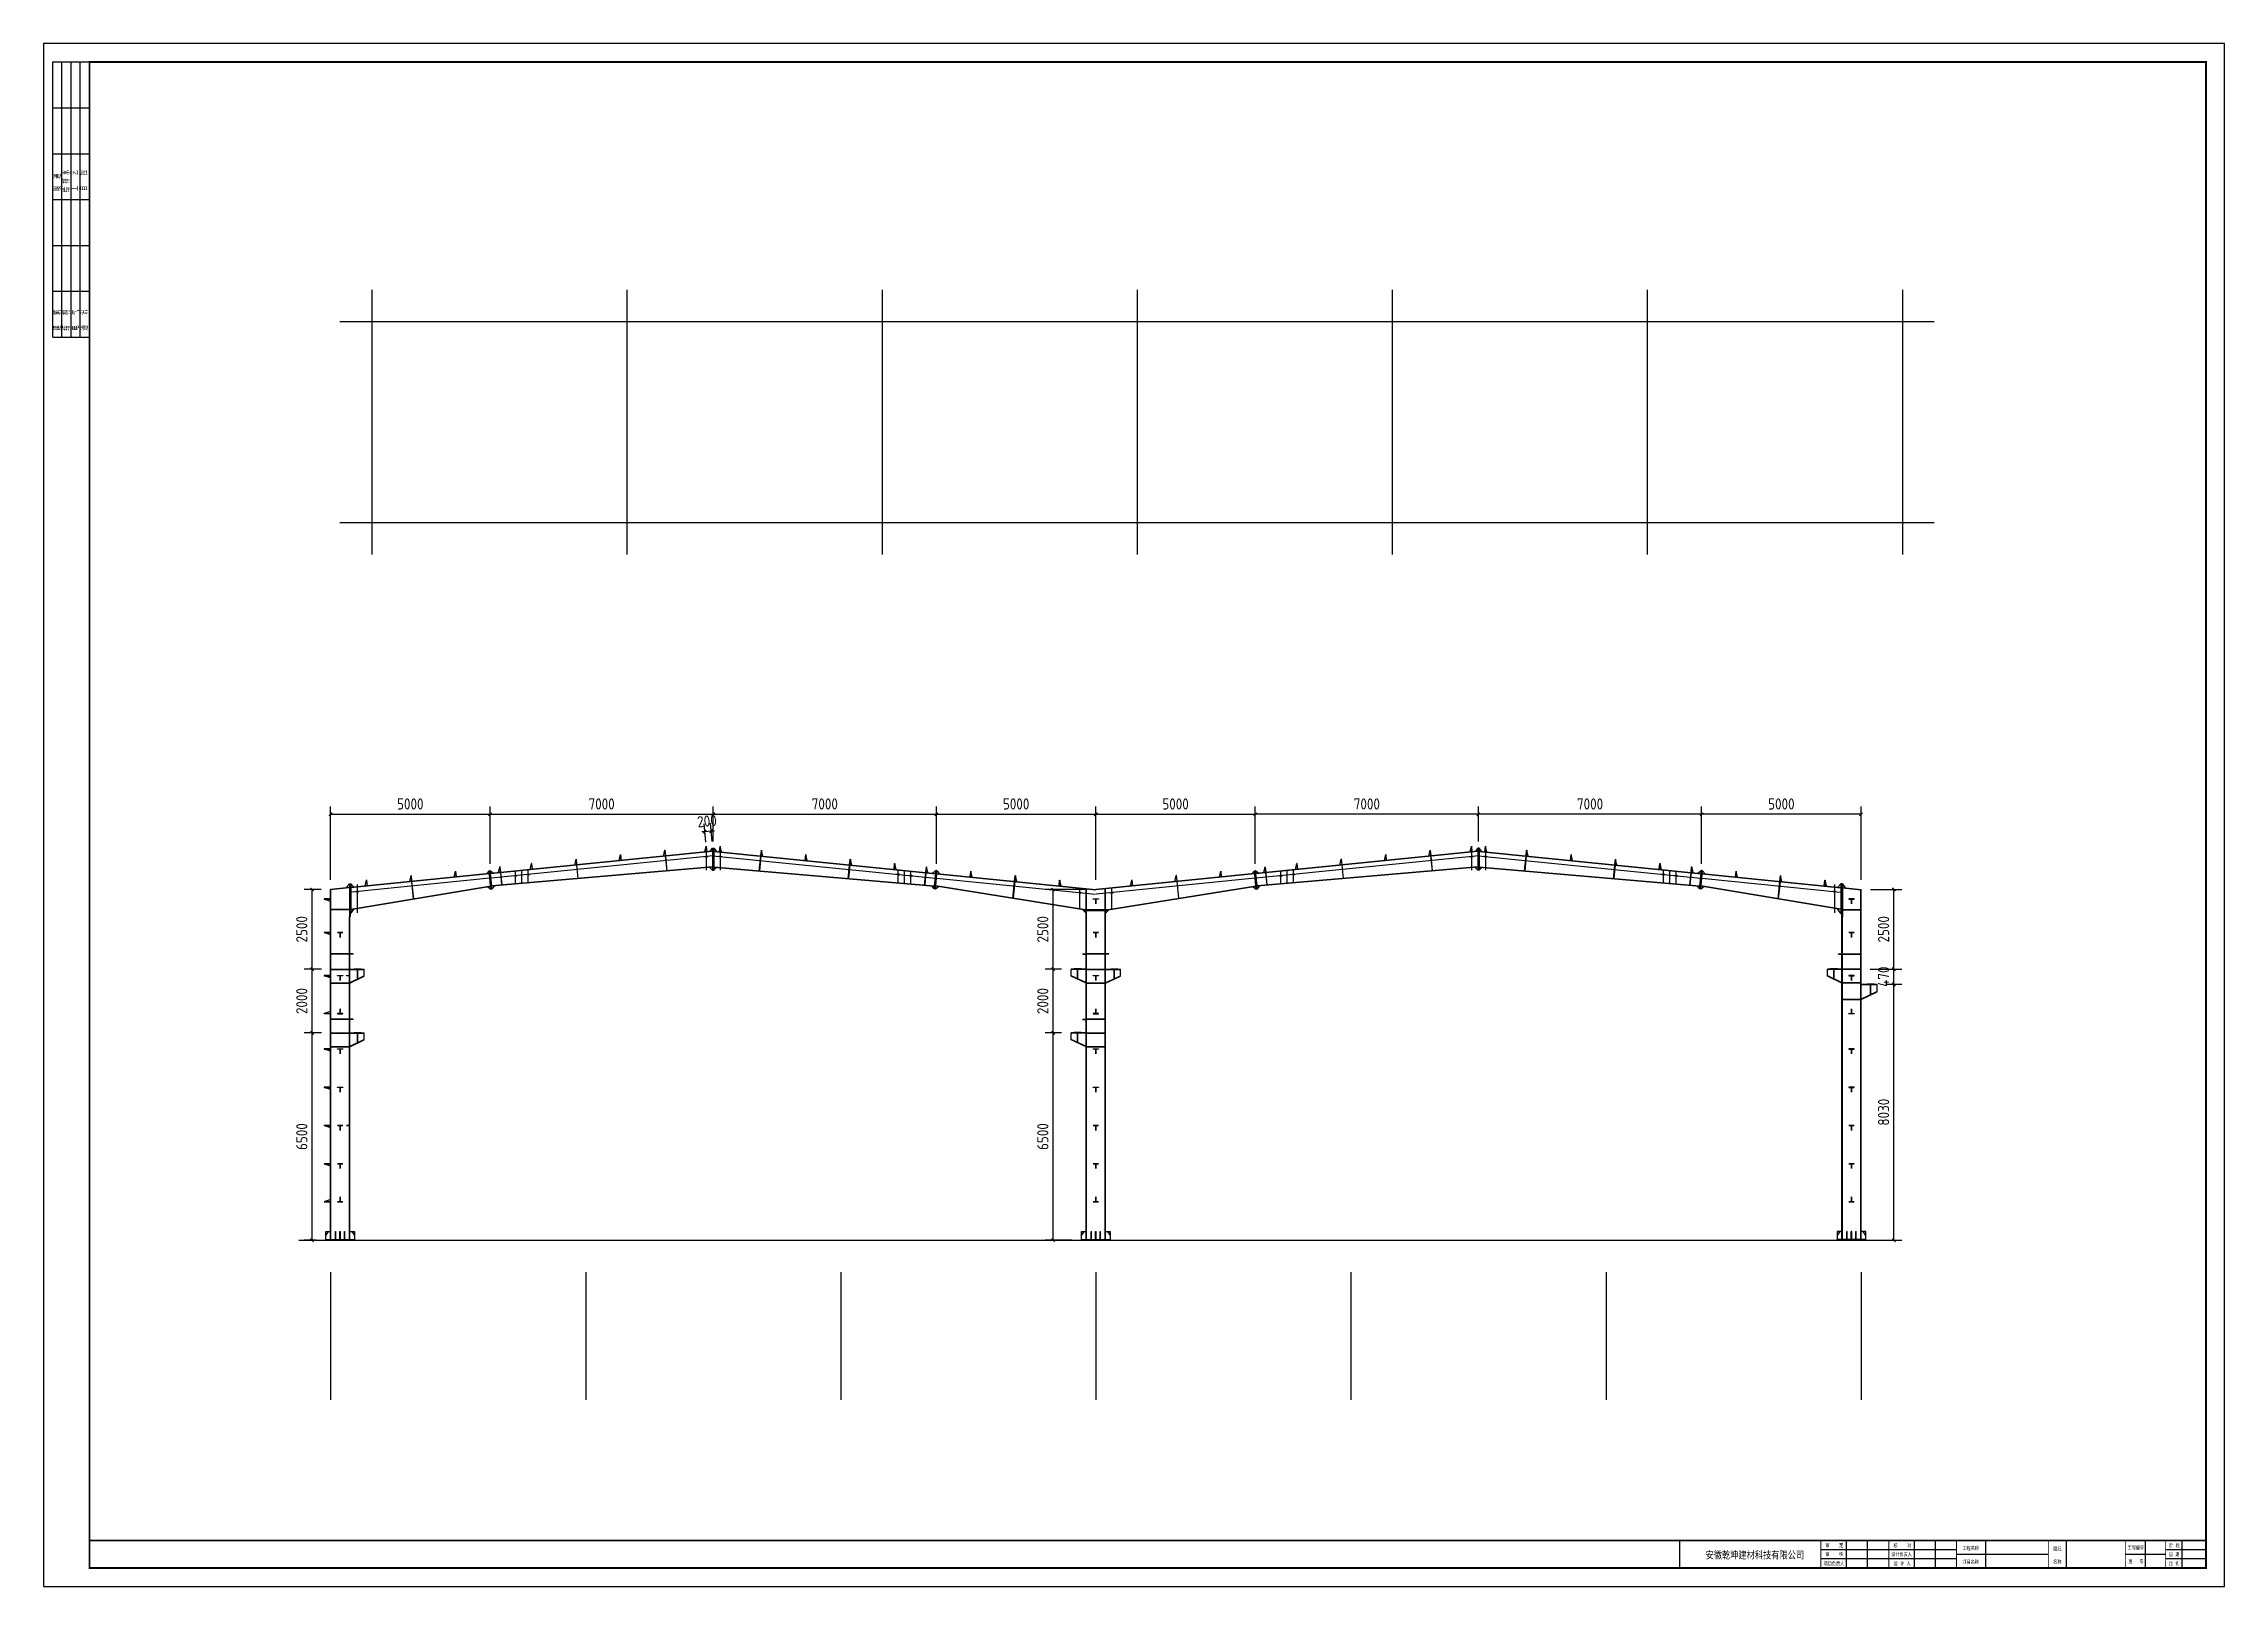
# Model space of a CAD drawing. Extents: x -41778 to 305453, y -85562 to 95360.
# Drawn here: x 41499 to 109893, y -8288 to 40088 of the extents above; entities that cross this region are included whole.
import ezdxf

# ---------------------------------------------------------------- set-up
doc = ezdxf.new("R2010")
doc.units = 0
doc.header["$LTSCALE"] = 1000
doc.header["$MEASUREMENT"] = 0
for name, color, linetype in [('_TCH_MASK', 7, 'Continuous'), ('AXIS', 3, 'Continuous'), ('DOTE', 1, 'Continuous'), ('PUB_TITLE', 4, 'Continuous')]:
    doc.layers.add(name, color=color, linetype=linetype)
doc.styles.get("Standard").update_dxf_attribs({"font": 'gbenor.shx', "bigfont": 'gbcbig.shx'})
doc.styles.add('图框', font='')
doc.styles.get('图框').set_extended_font_data('SimSun')
doc.dimstyles.get("Standard").update_dxf_attribs({"dimscale": 100, "dimtxt": 3.5, "dimasz": 1, "dimexe": 2.5, "dimexo": 3, "dimgap": 1.5, "dimtad": 1, "dimdec": 0, "dimzin": 0, "dimdsep": 46, "dimtxsty": 'Standard', "dimblk": 'ARCHTICK', "dimcen": 0.09, "dimadec": 0, "dimazin": 0, "dimtfac": 1, "dimtdec": 0, "dimtix": 1, "dimtmove": 2, "dimatfit": 3, "dimfxl": 1, "dimtolj": 1, "dimtzin": 0, "dimarcsym": 0})

msp = doc.modelspace()

# ---------------------------------------------------------------- blocks, each defined once
blk = doc.blocks.new('_ArchTick')
at = {"color": 0, "linetype": 'ByBlock', "const_width": 0.4}
blk.add_lwpolyline([(-0.5, -0.5), (0.5, 0.5)], dxfattribs=at)
blk = doc.blocks.new('*D70')
at = {"color": 0, "lineweight": -2}
for p, q in [((50499, 13866), (50499, 16171)), ((50499, 15921), (55499, 15921)), ((55499, 14366), (55499, 16171))]:
    blk.add_line(p, q, dxfattribs=at)
at = {"layer": 'Defpoints', "color": 0}
for p in [(55499, 15921), (55499, 14066), (50499, 13566)]:
    blk.add_point(p, dxfattribs=at)
at = {"color": 0, "lineweight": -2, "xscale": 100, "yscale": 100, "zscale": 100, "rotation": 180}
blk.add_blockref('_ArchTick', (50499, 15921), dxfattribs=at)
at = {"color": 0, "lineweight": -2, "xscale": 100, "yscale": 100, "zscale": 100}
blk.add_blockref('_ArchTick', (55499, 15921), dxfattribs=at)
at = {"color": 0, "insert": (52999, 16246), "char_height": 350, "attachment_point": 5}
blk.add_mtext('\\A1;5000', dxfattribs=at)
blk = doc.blocks.new('*D71')
at = {"color": 0, "lineweight": -2}
for p, q in [((55499, 14366), (55499, 16171)), ((55499, 15921), (62499, 15921)), ((62499, 15066), (62499, 16171))]:
    blk.add_line(p, q, dxfattribs=at)
at = {"layer": 'Defpoints', "color": 0}
for p in [(62499, 15921), (62499, 14766), (55499, 14066)]:
    blk.add_point(p, dxfattribs=at)
at = {"color": 0, "lineweight": -2, "xscale": 100, "yscale": 100, "zscale": 100, "rotation": 180}
blk.add_blockref('_ArchTick', (55499, 15921), dxfattribs=at)
at = {"color": 0, "lineweight": -2, "xscale": 100, "yscale": 100, "zscale": 100}
blk.add_blockref('_ArchTick', (62499, 15921), dxfattribs=at)
at = {"color": 0, "insert": (58999, 16246), "char_height": 350, "attachment_point": 5}
blk.add_mtext('\\A1;7000', dxfattribs=at)
blk = doc.blocks.new('*D72')
at = {"color": 0, "lineweight": -2}
for p, q in [((62499, 15066), (62499, 16171)), ((62499, 15921), (69499, 15921)), ((69499, 14366), (69499, 16171))]:
    blk.add_line(p, q, dxfattribs=at)
at = {"layer": 'Defpoints', "color": 0}
for p in [(69499, 15921), (62499, 14766), (69499, 14066)]:
    blk.add_point(p, dxfattribs=at)
at = {"color": 0, "lineweight": -2, "xscale": 100, "yscale": 100, "zscale": 100, "rotation": 180}
blk.add_blockref('_ArchTick', (62499, 15921), dxfattribs=at)
at = {"color": 0, "lineweight": -2, "xscale": 100, "yscale": 100, "zscale": 100}
blk.add_blockref('_ArchTick', (69499, 15921), dxfattribs=at)
at = {"color": 0, "insert": (65999, 16246), "char_height": 350, "attachment_point": 5}
blk.add_mtext('\\A1;7000', dxfattribs=at)
blk = doc.blocks.new('*D73')
at = {"color": 0, "lineweight": -2}
for p, q in [((93499, 14366), (93499, 16171)), ((98499, 15921), (93499, 15921)), ((98499, 13866), (98499, 16171))]:
    blk.add_line(p, q, dxfattribs=at)
at = {"layer": 'Defpoints', "color": 0}
for p in [(93499, 15921), (93499, 14066), (98499, 13566)]:
    blk.add_point(p, dxfattribs=at)
at = {"color": 0, "lineweight": -2, "xscale": 100, "yscale": 100, "zscale": 100, "rotation": 180}
blk.add_blockref('_ArchTick', (93499, 15921), dxfattribs=at)
at = {"color": 0, "lineweight": -2, "xscale": 100, "yscale": 100, "zscale": 100}
blk.add_blockref('_ArchTick', (98499, 15921), dxfattribs=at)
at = {"color": 0, "insert": (95999, 16246), "char_height": 350, "attachment_point": 5}
blk.add_mtext('\\A1;5000', dxfattribs=at)
blk = doc.blocks.new('*D74')
at = {"color": 0, "lineweight": -2}
for p, q in [((86499, 15066), (86499, 16171)), ((93499, 15921), (86499, 15921)), ((93499, 14366), (93499, 16171))]:
    blk.add_line(p, q, dxfattribs=at)
at = {"layer": 'Defpoints', "color": 0}
for p in [(86499, 15921), (86499, 14766), (93499, 14066)]:
    blk.add_point(p, dxfattribs=at)
at = {"color": 0, "lineweight": -2, "xscale": 100, "yscale": 100, "zscale": 100, "rotation": 180}
blk.add_blockref('_ArchTick', (86499, 15921), dxfattribs=at)
at = {"color": 0, "lineweight": -2, "xscale": 100, "yscale": 100, "zscale": 100}
blk.add_blockref('_ArchTick', (93499, 15921), dxfattribs=at)
at = {"color": 0, "insert": (89999, 16246), "char_height": 350, "attachment_point": 5}
blk.add_mtext('\\A1;7000', dxfattribs=at)
blk = doc.blocks.new('*D75')
at = {"color": 0, "lineweight": -2}
for p, q in [((79499, 14366), (79499, 16171)), ((86499, 15921), (79499, 15921)), ((86499, 15066), (86499, 16171))]:
    blk.add_line(p, q, dxfattribs=at)
at = {"layer": 'Defpoints', "color": 0}
for p in [(79499, 15921), (86499, 14766), (79499, 14066)]:
    blk.add_point(p, dxfattribs=at)
at = {"color": 0, "lineweight": -2, "xscale": 100, "yscale": 100, "zscale": 100, "rotation": 180}
blk.add_blockref('_ArchTick', (79499, 15921), dxfattribs=at)
at = {"color": 0, "lineweight": -2, "xscale": 100, "yscale": 100, "zscale": 100}
blk.add_blockref('_ArchTick', (86499, 15921), dxfattribs=at)
at = {"color": 0, "insert": (82999, 16246), "char_height": 350, "attachment_point": 5}
blk.add_mtext('\\A1;7000', dxfattribs=at)
blk = doc.blocks.new('*D76')
at = {"color": 0, "lineweight": -2}
for p, q in [((50211, 9066), (49670, 9066)), ((49920, 2566), (49920, 9066)), ((50049, 2566), (49670, 2566))]:
    blk.add_line(p, q, dxfattribs=at)
at = {"layer": 'Defpoints', "color": 0}
for p in [(49920, 9066), (50511, 9066), (50349, 2566)]:
    blk.add_point(p, dxfattribs=at)
at = {"color": 0, "lineweight": -2, "xscale": 100, "yscale": 100, "zscale": 100}
for p, rotation in [((49920, 9066), 90), ((49920, 2566), 270)]:
    blk.add_blockref('_ArchTick', p, dxfattribs=dict(at, rotation=rotation))
at = {"color": 0, "insert": (49595, 5816), "char_height": 350, "attachment_point": 5, "rotation": 90}
blk.add_mtext('\\A1;6500', dxfattribs=at)
blk = doc.blocks.new('*D77')
at = {"color": 0, "lineweight": -2}
for p, q in [((50211, 11066), (49670, 11066)), ((49920, 9066), (49920, 11066)), ((50211, 9066), (49670, 9066))]:
    blk.add_line(p, q, dxfattribs=at)
at = {"layer": 'Defpoints', "color": 0}
for p in [(49920, 11066), (50511, 11066), (50511, 9066)]:
    blk.add_point(p, dxfattribs=at)
at = {"color": 0, "lineweight": -2, "xscale": 100, "yscale": 100, "zscale": 100}
for p, rotation in [((49920, 11066), 90), ((49920, 9066), 270)]:
    blk.add_blockref('_ArchTick', p, dxfattribs=dict(at, rotation=rotation))
at = {"color": 0, "insert": (49595, 10066), "char_height": 350, "attachment_point": 5, "rotation": 90}
blk.add_mtext('\\A1;2000', dxfattribs=at)
blk = doc.blocks.new('*D78')
at = {"color": 0, "lineweight": -2}
for p, q in [((50199, 13566), (49670, 13566)), ((49920, 11066), (49920, 13566)), ((50211, 11066), (49670, 11066))]:
    blk.add_line(p, q, dxfattribs=at)
at = {"layer": 'Defpoints', "color": 0}
for p in [(49920, 13566), (50499, 13566), (50511, 11066)]:
    blk.add_point(p, dxfattribs=at)
at = {"color": 0, "lineweight": -2, "xscale": 100, "yscale": 100, "zscale": 100}
for p, rotation in [((49920, 13566), 90), ((49920, 11066), 270)]:
    blk.add_blockref('_ArchTick', p, dxfattribs=dict(at, rotation=rotation))
at = {"color": 0, "insert": (49595, 12316), "char_height": 350, "attachment_point": 5, "rotation": 90}
blk.add_mtext('\\A1;2500', dxfattribs=at)
blk = doc.blocks.new('*D79')
at = {"color": 0, "lineweight": -2}
for p, q in [((73424, 9066), (72910, 9066)), ((73160, 2566), (73160, 9066)), ((73749, 2566), (72910, 2566))]:
    blk.add_line(p, q, dxfattribs=at)
at = {"layer": 'Defpoints', "color": 0}
for p in [(73160, 9066), (73724, 9066), (74049, 2566)]:
    blk.add_point(p, dxfattribs=at)
at = {"color": 0, "lineweight": -2, "xscale": 100, "yscale": 100, "zscale": 100}
for p, rotation in [((73160, 9066), 90), ((73160, 2566), 270)]:
    blk.add_blockref('_ArchTick', p, dxfattribs=dict(at, rotation=rotation))
at = {"color": 0, "insert": (72835, 5816), "char_height": 350, "attachment_point": 5, "rotation": 90}
blk.add_mtext('\\A1;6500', dxfattribs=at)
blk = doc.blocks.new('*D80')
at = {"color": 0, "lineweight": -2}
for p, q in [((73424, 11066), (72910, 11066)), ((73160, 9066), (73160, 11066)), ((73424, 9066), (72910, 9066))]:
    blk.add_line(p, q, dxfattribs=at)
at = {"layer": 'Defpoints', "color": 0}
for p in [(73160, 11066), (73724, 11066), (73724, 9066)]:
    blk.add_point(p, dxfattribs=at)
at = {"color": 0, "lineweight": -2, "xscale": 100, "yscale": 100, "zscale": 100}
for p, rotation in [((73160, 11066), 90), ((73160, 9066), 270)]:
    blk.add_blockref('_ArchTick', p, dxfattribs=dict(at, rotation=rotation))
at = {"color": 0, "insert": (72835, 10066), "char_height": 350, "attachment_point": 5, "rotation": 90}
blk.add_mtext('\\A1;2000', dxfattribs=at)
blk = doc.blocks.new('*D81')
at = {"color": 0, "lineweight": -2}
for p, q in [((74199, 13566), (72910, 13566)), ((73160, 11066), (73160, 13566)), ((73424, 11066), (72910, 11066))]:
    blk.add_line(p, q, dxfattribs=at)
at = {"layer": 'Defpoints', "color": 0}
for p in [(73160, 13566), (74499, 13566), (73724, 11066)]:
    blk.add_point(p, dxfattribs=at)
at = {"color": 0, "lineweight": -2, "xscale": 100, "yscale": 100, "zscale": 100}
for p, rotation in [((73160, 13566), 90), ((73160, 11066), 270)]:
    blk.add_blockref('_ArchTick', p, dxfattribs=dict(at, rotation=rotation))
at = {"color": 0, "insert": (72835, 12316), "char_height": 350, "attachment_point": 5, "rotation": 90}
blk.add_mtext('\\A1;2500', dxfattribs=at)
blk = doc.blocks.new('*D82')
at = {"color": 0, "lineweight": -2}
for p, q in [((69499, 14366), (69499, 16171)), ((69499, 15921), (74499, 15921)), ((74499, 13866), (74499, 16171))]:
    blk.add_line(p, q, dxfattribs=at)
at = {"layer": 'Defpoints', "color": 0}
for p in [(74499, 15921), (69499, 14066), (74499, 13566)]:
    blk.add_point(p, dxfattribs=at)
at = {"color": 0, "lineweight": -2, "xscale": 100, "yscale": 100, "zscale": 100, "rotation": 180}
blk.add_blockref('_ArchTick', (69499, 15921), dxfattribs=at)
at = {"color": 0, "lineweight": -2, "xscale": 100, "yscale": 100, "zscale": 100}
blk.add_blockref('_ArchTick', (74499, 15921), dxfattribs=at)
at = {"color": 0, "insert": (71999, 16246), "char_height": 350, "attachment_point": 5}
blk.add_mtext('\\A1;5000', dxfattribs=at)
blk = doc.blocks.new('*D83')
at = {"color": 0, "lineweight": -2}
for p, q in [((74499, 13866), (74499, 16171)), ((74499, 15921), (79499, 15921)), ((79499, 14366), (79499, 16171))]:
    blk.add_line(p, q, dxfattribs=at)
at = {"layer": 'Defpoints', "color": 0}
for p in [(79499, 15921), (79499, 14066), (74499, 13566)]:
    blk.add_point(p, dxfattribs=at)
at = {"color": 0, "lineweight": -2, "xscale": 100, "yscale": 100, "zscale": 100, "rotation": 180}
blk.add_blockref('_ArchTick', (74499, 15921), dxfattribs=at)
at = {"color": 0, "lineweight": -2, "xscale": 100, "yscale": 100, "zscale": 100}
blk.add_blockref('_ArchTick', (79499, 15921), dxfattribs=at)
at = {"color": 0, "insert": (76999, 16246), "char_height": 350, "attachment_point": 5}
blk.add_mtext('\\A1;5000', dxfattribs=at)
blk = doc.blocks.new('*D84')
at = {"color": 0, "lineweight": -2}
for p, q in [((99299, 10596), (99780, 10596)), ((99530, 2566), (99530, 10596)), ((98949, 2566), (99780, 2566))]:
    blk.add_line(p, q, dxfattribs=at)
at = {"layer": 'Defpoints', "color": 0}
for p in [(98999, 10596), (99530, 10596), (98649, 2566)]:
    blk.add_point(p, dxfattribs=at)
at = {"color": 0, "lineweight": -2, "xscale": 100, "yscale": 100, "zscale": 100}
for p, rotation in [((99530, 10596), 90), ((99530, 2566), 270)]:
    blk.add_blockref('_ArchTick', p, dxfattribs=dict(at, rotation=rotation))
at = {"color": 0, "insert": (99205, 6581), "char_height": 350, "attachment_point": 5, "rotation": 90}
blk.add_mtext('\\A1;8030', dxfattribs=at)
blk = doc.blocks.new('*D85')
at = {"color": 0, "lineweight": -2}
for p, q in [((98787, 11066), (99780, 11066)), ((99530, 11066), (99530, 11166)), ((99530, 10596), (99530, 11066)), ((99299, 10596), (99780, 10596)), ((99530, 10596), (99530, 10496))]:
    blk.add_line(p, q, dxfattribs=at)
at = {"layer": 'Defpoints', "color": 0}
for p in [(98487, 11066), (99530, 11066), (98999, 10596)]:
    blk.add_point(p, dxfattribs=at)
at = {"color": 0, "lineweight": -2, "xscale": 100, "yscale": 100, "zscale": 100}
for p, rotation in [((99530, 11066), 270), ((99530, 10596), 90)]:
    blk.add_blockref('_ArchTick', p, dxfattribs=dict(at, rotation=rotation))
at = {"color": 0, "insert": (99205, 10831), "char_height": 350, "attachment_point": 5, "rotation": 90}
blk.add_mtext('\\A1;470', dxfattribs=at)
blk = doc.blocks.new('*D86')
at = {"color": 0, "lineweight": -2}
for p, q in [((98799, 13566), (99780, 13566)), ((99530, 11066), (99530, 13566)), ((98787, 11066), (99780, 11066))]:
    blk.add_line(p, q, dxfattribs=at)
at = {"layer": 'Defpoints', "color": 0}
for p in [(98499, 13566), (99530, 13566), (98487, 11066)]:
    blk.add_point(p, dxfattribs=at)
at = {"color": 0, "lineweight": -2, "xscale": 100, "yscale": 100, "zscale": 100}
for p, rotation in [((99530, 13566), 90), ((99530, 11066), 270)]:
    blk.add_blockref('_ArchTick', p, dxfattribs=dict(at, rotation=rotation))
at = {"color": 0, "insert": (99205, 12316), "char_height": 350, "attachment_point": 5, "rotation": 90}
blk.add_mtext('\\A1;2500', dxfattribs=at)
blk = doc.blocks.new('*D87')
at = {"color": 0, "lineweight": -2}
for p, q in [((62237, 15377), (62138, 15367)), ((62271, 15045), (62212, 15625)), ((62436, 15396), (62237, 15377)), ((62470, 15065), (62411, 15645)), ((62436, 15396), (62536, 15406))]:
    blk.add_line(p, q, dxfattribs=at)
at = {"layer": 'Defpoints', "color": 0}
for p in [(62237, 15377), (62300, 14746), (62499, 14766)]:
    blk.add_point(p, dxfattribs=at)
at = {"color": 0, "lineweight": -2, "xscale": 100, "yscale": 100, "zscale": 100}
for p, rotation in [((62237, 15377), 5.71059313749943), ((62436, 15396), 185.7105931374994)]:
    blk.add_blockref('_ArchTick', p, dxfattribs=dict(at, rotation=rotation))
at = {"color": 0, "insert": (62304, 15710), "char_height": 350, "attachment_point": 5, "rotation": 5.71059}
blk.add_mtext('\\A1;200', dxfattribs=at)
blk = doc.blocks.new('$titleblk$00000095')
for p, q in [((-150, 20), (-150, 0)), ((-150, 20), (0, 20)), ((-150, 15), (-75, 15)), ((-125, 20), (-125, 0)), ((-100, 20), (-100, 0)), ((-75, 20), (-75, 0)), ((-75, 20), (-75, 0)), ((-75, 15), (0, 15)), ((-50, 20), (-50, 0)), ((-25, 20), (-25, 0)), ((0, 20), (0, 0)), ((-150, 10), (-75, 10)), ((-150, 5), (-75, 5)), ((-75, 10), (0, 10)), ((-75, 5), (0, 5))]:
    blk.add_line(p, q)
at = {"width": 0.8}
for s, p in [('建   筑', (-146.4, 15.6)), ('结   构', (-146.4, 10.9)), ('给 排 水', (-71, 10.9)), ('暖  通', (-70.3, 15.7)), ('通   讯', (-146.4, 0.9)), ('电   气', (-146.4, 5.6)), ('工   艺', (-70.3, 6.1)), ('自   控', (-70.3, 1.2))]:
    blk.add_text(s, height=3.51, dxfattribs=at).set_placement(p)
blk = doc.blocks.new('新块')
for p, q in [((-8240, 400), (-8240, 1000)), ((-7780, 400), (-7780, 1000)), ((-6760, 400), (-6760, 1000)), ((-6300, 400), (-6300, 1000)), ((-5200, 400), (-5200, 1000)), ((-3440, 400), (-3440, 1000)), ((-1720, 400), (-1720, 1000)), ((-920, 400), (-920, 1000)), ((-400, 400), (-400, 1000)), ((-5840, 800), (-8800, 800)), ((-5840, 600), (-8800, 600)), ((-5840, 700), (-3840, 700)), ((-2160, 700), (-1280, 700)), ((-400, 800), (-1280, 800)), ((-400, 600), (-1280, 600))]:
    blk.add_line(p, q)
for points, const_width in [([(-11880, 400), (-11880, 1000), (-400, 1000)], 32), ([(-8800, 400), (-8800, 1000)], 20), ([(-7320, 400), (-7320, 1000)], 20), ([(-5840, 400), (-5840, 1000)], 20), ([(-3840, 400), (-3840, 1000)], 20), ([(-2160, 400), (-2160, 1000)], 20), ([(-1280, 400), (-1280, 1000)], 20)]:
    blk.add_lwpolyline(points, dxfattribs=dict(const_width=const_width))
at = {"layer": 'PUB_TITLE'}
blk.add_lwpolyline([(-47560, 0), (0, 0), (0, 33640), (-47560, 33640)], close=True, dxfattribs=at)
at = {"layer": 'PUB_TITLE', "const_width": 40}
blk.add_lwpolyline([(-46560, 400), (-400, 400), (-400, 33240), (-46560, 33240)], close=True, dxfattribs=at)
at = {"layer": 'PUB_TITLE', "const_width": 32}
blk.add_lwpolyline([(-400, 1000), (-46560, 1000)], dxfattribs=at)
at = {"layer": 'PUB_TITLE', "xscale": 40, "yscale": 40, "zscale": 40, "rotation": 90}
blk.add_blockref('$titleblk$00000095', (-46560, 33240), dxfattribs=at)
at = {"style": '图框', "width": 0.8}
for s, height, p in [('安徽乾坤建材科技有限公司', 160, (-11315, 604)), ('项目负责人', 80, (-8739, 457)), ('审    核', 80, (-8702, 659)), ('审    定', 80, (-8701, 854)), ('设计负责人', 80, (-7265, 659)), ('校    对', 80, (-7217, 851)), ('设 计 人', 80, (-7213, 457)), ('项目名称', 80, (-5712, 494)), ('工程名称', 80, (-5712, 794)), ('名称', 80, (-3732, 498)), ('图纸', 80, (-3732, 778)), ('工程编号', 80, (-2112, 803)), ('图   号', 80, (-2098, 504)), ('比 例', 80, (-1211, 457)), ('阶 段', 80, (-1205, 851)), ('日 期', 80, (-1212, 659))]:
    blk.add_text(s, height=height, dxfattribs=at).set_placement(p)
for tag, p in [('审定人', (-8147, 838)), ('校对', (-6621, 837)), ('阶段', (-810, 832)), ('项目负责人', (-8228, 444)), ('审核人', (-8147, 641)), ('设计负责人', (-6745, 649)), ('设计人', (-6659, 447)), ('项目名称', (-5026, 479)), ('工程名称', (-5026, 781)), ('图名', (-3347, 649)), ('图号', (-1657, 502)), ('日期', (-905, 632)), ('比例', (-810, 446))]:
    blk.add_attdef(tag, p, '', height=120)

# ---------------------------------------------------------------- dimensions: what is measured, and where the dimension line sits
for base, p1, p2, picture, middle in [((55499.4, 15921), (50499.4, 13566.2), (55499.4, 14066.2), '*D70', (52999.4, 16246)), ((62499.4, 15921), (55499.4, 14066.2), (62499.4, 14766.2), '*D71', (58999.4, 16246)), ((69499.4, 15921), (62499.4, 14766.2), (69499.4, 14066.2), '*D72', (65999.4, 16246)), ((74499.4, 15921), (69499.4, 14066.2), (74499.4, 13566.2), '*D82', (71999.4, 16246)), ((79499.4, 15921), (74499.4, 13566.2), (79499.4, 14066.2), '*D83', (76999.4, 16246))]:
    dim = msp.add_linear_dim(base=base, p1=p1, p2=p2, dimstyle='Standard')
    dim.commit()
    dim.dimension.update_dxf_attribs({"geometry": picture, "text_midpoint": middle})
for base, p1, p2, angle, picture, middle in [((79499.4, 15921), (86499.4, 14766.2), (79499.4, 14066.2), 180, '*D75', (82999.4, 16246)), ((86499.4, 15921), (93499.4, 14066.2), (86499.4, 14766.2), 180, '*D74', (89999.4, 16246)), ((93499.4, 15921), (98499.4, 13566.2), (93499.4, 14066.2), 180, '*D73', (95999.4, 16246)), ((49920.2, 13566.2), (50511.4, 11066.2), (50499.4, 13566.2), 90, '*D78', (49595.2, 12316.2)), ((73160.4, 13566.2), (73724.4, 11066.2), (74499.4, 13566.2), 90, '*D81', (72835.4, 12316.2)), ((99529.8, 13566.2), (98487.4, 11066.2), (98499.4, 13566.2), 90, '*D86', (99204.8, 12316.2)), ((49920.2, 11066.2), (50511.4, 9066.2), (50511.4, 11066.2), 90, '*D77', (49595.2, 10066.2)), ((73160.4, 11066.2), (73724.4, 9066.2), (73724.4, 11066.2), 90, '*D80', (72835.4, 10066.2)), ((99529.8, 11066.2), (98999.4, 10596.2), (98487.4, 11066.2), 90, '*D85', (99204.8, 10831.2)), ((99529.8, 10596.2), (98649.4, 2566.2), (98999.4, 10596.2), 90, '*D84', (99204.8, 6581.2)), ((49920.2, 9066.2), (50349.4, 2566.2), (50511.4, 9066.2), 90, '*D76', (49595.2, 5816.2)), ((73160.4, 9066.2), (74049.4, 2566.2), (73724.4, 9066.2), 90, '*D79', (72835.4, 5816.2))]:
    dim = msp.add_linear_dim(base=base, p1=p1, p2=p2, angle=angle, dimstyle='Standard')
    dim.commit()
    dim.dimension.update_dxf_attribs({"geometry": picture, "text_midpoint": middle})
dim = msp.add_aligned_dim(p1=(62499.4, 14766.2), p2=(62300.4, 14746.3), distance=-633.4, dimstyle='Standard')
dim.commit()
dim.dimension.update_dxf_attribs({"geometry": '*D87', "text_midpoint": (62304.5, 15709.9)})

# ---------------------------------------------------------------- linework, layer by layer
for p, q in [((62481.4, 14764.4), (55517.3, 14068)), ((62481.4, 14754.4), (55518.3, 14058.1)), ((62496.3, 14615.2), (55532.2, 13918.7)), ((56762, 14192.5), (56803.8, 14377.5)), ((56809.7, 14378.1), (56803.8, 14377.5)), ((56803.8, 14377.5), (56821.7, 14198.4)), ((56827.6, 14199), (56809.7, 14378.1)), ((58155, 14331.8), (58196.8, 14516.9)), ((58202.8, 14517.5), (58196.8, 14516.9)), ((58196.8, 14516.9), (58214.7, 14337.7)), ((58220.7, 14338.3), (58202.8, 14517.5)), ((59548.1, 14471.1), (59589.9, 14656.2)), ((59607.8, 14477.1), (59548.1, 14471.1)), ((59595.8, 14656.8), (59589.9, 14656.2)), ((59589.9, 14656.2), (59607.8, 14477.1)), ((59613.8, 14477.6), (59595.8, 14656.8)), ((60941.1, 14610.4), (60982.9, 14795.5)), ((61000.8, 14616.4), (60941.1, 14610.4)), ((60988.9, 14796.1), (60982.9, 14795.5)), ((60982.9, 14795.5), (61000.8, 14616.4)), ((61006.8, 14617), (60988.9, 14796.1)), ((61001.8, 14606.4), (61047.3, 14151.5)), ((61053.3, 14152), (61007.8, 14607)), ((62231.6, 14588.7), (62331.1, 14598.6)), ((62234.7, 14739.7), (62276.5, 14924.8)), ((62294.4, 14745.7), (62234.7, 14739.7)), ((62282.4, 14925.4), (62276.5, 14924.8)), ((62276.5, 14924.8), (62294.4, 14745.7)), ((62278.4, 14623.5), (62284.3, 14563.8)), ((62281.4, 14856.2), (62281.4, 14171.2)), ((62300.4, 14746.3), (62282.4, 14925.4)), ((62391.4, 14755.4), (62481.4, 14856.2)), ((62481.4, 14856.2), (62481.4, 14171.2)), ((62481.4, 14856.2), (62517.4, 14856.2)), ((62484.4, 14617), (69466.5, 13918.7)), ((62499.4, 14856.2), (62499.4, 14171.2)), ((62499.4, 14766.2), (62499.4, 14266.2)), ((62499.4, 14766.2), (69481.5, 14068)), ((62517.4, 14856.2), (62517.4, 14171.2)), ((62517.4, 14856.2), (62607.4, 14755.4)), ((62517.4, 14764.4), (69481.5, 14068)), ((62517.4, 14754.4), (69480.5, 14058.1)), ((62767.1, 14588.7), (62667.6, 14598.6)), ((62698.4, 14746.3), (62716.3, 14925.4)), ((62722.2, 14924.8), (62704.3, 14745.7)), ((62704.3, 14745.7), (62764, 14739.7)), ((62720.3, 14623.5), (62714.4, 14563.8)), ((62716.3, 14925.4), (62722.2, 14924.8)), ((62717.4, 14856.2), (62717.4, 14171.2)), ((62764, 14739.7), (62722.2, 14924.8)), ((63945.4, 14152), (63990.9, 14607)), ((63996.9, 14606.4), (63951.4, 14151.5)), ((63991.9, 14617), (64009.8, 14796.1)), ((64015.8, 14795.5), (63997.9, 14616.4)), ((63997.9, 14616.4), (64057.6, 14610.4)), ((64009.8, 14796.1), (64015.8, 14795.5)), ((64057.6, 14610.4), (64015.8, 14795.5)), ((65385, 14477.6), (65402.9, 14656.8)), ((65408.8, 14656.2), (65390.9, 14477.1)), ((65390.9, 14477.1), (65450.6, 14471.1)), ((65402.9, 14656.8), (65408.8, 14656.2)), ((65450.6, 14471.1), (65408.8, 14656.2)), ((66778, 14338.3), (66795.9, 14517.5)), ((66801.9, 14516.9), (66784, 14337.7)), ((66795.9, 14517.5), (66801.9, 14516.9)), ((66843.7, 14331.8), (66801.9, 14516.9)), ((68171.1, 14199), (68189, 14378.1)), ((68195, 14377.5), (68177, 14198.4)), ((68189, 14378.1), (68195, 14377.5)), ((68236.7, 14192.5), (68195, 14377.5)), ((86499.4, 14766.2), (79517.3, 14068)), ((86481.4, 14764.4), (79517.3, 14068)), ((86481.4, 14754.4), (79518.3, 14058.1)), ((86514.3, 14617), (79532.2, 13918.7)), ((80762, 14192.5), (80803.8, 14377.5)), ((80809.7, 14378.1), (80803.8, 14377.5)), ((80803.8, 14377.5), (80821.7, 14198.4)), ((80827.6, 14199), (80809.7, 14378.1)), ((82155, 14331.8), (82196.8, 14516.9)), ((82202.8, 14517.5), (82196.8, 14516.9)), ((82196.8, 14516.9), (82214.7, 14337.7)), ((82220.7, 14338.3), (82202.8, 14517.5)), ((83548.1, 14471.1), (83589.9, 14656.2)), ((83607.8, 14477.1), (83548.1, 14471.1)), ((83595.8, 14656.8), (83589.9, 14656.2)), ((83589.9, 14656.2), (83607.8, 14477.1)), ((83613.8, 14477.6), (83595.8, 14656.8)), ((84941.1, 14610.4), (84982.9, 14795.5)), ((85000.8, 14616.4), (84941.1, 14610.4)), ((84988.9, 14796.1), (84982.9, 14795.5)), ((84982.9, 14795.5), (85000.8, 14616.4)), ((85006.8, 14617), (84988.9, 14796.1)), ((85001.8, 14606.4), (85047.3, 14151.5)), ((85053.3, 14152), (85007.8, 14607)), ((86231.6, 14588.7), (86331.1, 14598.6)), ((86234.7, 14739.7), (86276.5, 14924.8)), ((86294.4, 14745.7), (86234.7, 14739.7)), ((86282.4, 14925.4), (86276.5, 14924.8)), ((86276.5, 14924.8), (86294.4, 14745.7)), ((86278.4, 14623.5), (86284.3, 14563.8)), ((86281.4, 14856.2), (86281.4, 14171.2)), ((86300.4, 14746.3), (86282.4, 14925.4)), ((86481.4, 14856.2), (86391.4, 14755.4)), ((86481.4, 14856.2), (86481.4, 14171.2)), ((86517.4, 14856.2), (86481.4, 14856.2)), ((86499.4, 14856.2), (86499.4, 14171.2)), ((86499.4, 14766.2), (86499.4, 14266.2)), ((86502.4, 14615.2), (93466.5, 13918.7)), ((86517.4, 14856.2), (86517.4, 14171.2)), ((86607.4, 14755.4), (86517.4, 14856.2)), ((86517.4, 14764.4), (93481.5, 14068)), ((86517.4, 14754.4), (93480.5, 14058.1)), ((86767.1, 14588.7), (86667.6, 14598.6)), ((86698.4, 14746.3), (86716.3, 14925.4)), ((86722.2, 14924.8), (86704.3, 14745.7)), ((86704.3, 14745.7), (86764, 14739.7)), ((86720.3, 14623.5), (86714.4, 14563.8)), ((86716.3, 14925.4), (86722.2, 14924.8)), ((86717.4, 14856.2), (86717.4, 14171.2)), ((86764, 14739.7), (86722.2, 14924.8)), ((87945.4, 14152), (87990.9, 14607)), ((87996.9, 14606.4), (87951.4, 14151.5)), ((87991.9, 14617), (88009.8, 14796.1)), ((88015.8, 14795.5), (87997.9, 14616.4)), ((87997.9, 14616.4), (88057.6, 14610.4)), ((88009.8, 14796.1), (88015.8, 14795.5)), ((88057.6, 14610.4), (88015.8, 14795.5)), ((89385, 14477.6), (89402.9, 14656.8)), ((89408.8, 14656.2), (89390.9, 14477.1)), ((89390.9, 14477.1), (89450.6, 14471.1)), ((89402.9, 14656.8), (89408.8, 14656.2)), ((89450.6, 14471.1), (89408.8, 14656.2)), ((90778, 14338.3), (90795.9, 14517.5)), ((90801.9, 14516.9), (90784, 14337.7)), ((90795.9, 14517.5), (90801.9, 14516.9)), ((90843.7, 14331.8), (90801.9, 14516.9)), ((92171.1, 14199), (92189, 14378.1)), ((92195, 14377.5), (92177, 14198.4)), ((92189, 14378.1), (92195, 14377.5)), ((92236.7, 14192.5), (92195, 14377.5)), ((50997.4, 13616), (51087.4, 13746.2)), ((51087.4, 13746.2), (51087.4, 12706.2)), ((51087.4, 13746.2), (51137.4, 13746.2)), ((51112.4, 13746.2), (51112.4, 12706.2)), ((55481.5, 14064.4), (51137.4, 13630)), ((55482.4, 14054.5), (51137.4, 13620)), ((51137.4, 13746.2), (51137.4, 12806.2)), ((51137.4, 13746.2), (51227.4, 13639)), ((55496.4, 13915.2), (51152.3, 13480.8)), ((51337.4, 13716.2), (51337.4, 12836.2)), ((51587.8, 13675.1), (51629.6, 13860.1)), ((51647.5, 13681), (51587.8, 13675.1)), ((51635.5, 13860.7), (51629.6, 13860.1)), ((51629.6, 13860.1), (51647.5, 13681)), ((51653.5, 13681.6), (51635.5, 13860.7)), ((52980.8, 13814.4), (53022.6, 13999.4)), ((53040.5, 13820.3), (52980.8, 13814.4)), ((53028.6, 14000), (53022.6, 13999.4)), ((53022.6, 13999.4), (53040.5, 13820.3)), ((53046.5, 13820.9), (53028.6, 14000)), ((53041.5, 13810.4), (53095.6, 13270)), ((53101.5, 13270.9), (53047.5, 13811)), ((54373.9, 13953.7), (54415.7, 14138.7)), ((54433.6, 13959.6), (54373.9, 13953.7)), ((54421.6, 14139.3), (54415.7, 14138.7)), ((54415.7, 14138.7), (54433.6, 13959.6)), ((54439.6, 13960.2), (54421.6, 14139.3)), ((55391.9, 14055.5), (55472.5, 14154)), ((55472.5, 14154), (55508.3, 14157.6)), ((55530.2, 13576.9), (55472.5, 14154)), ((55548.1, 13578.6), (55490.4, 14155.8)), ((55566, 13580.4), (55508.3, 14157.6)), ((55508.3, 14157.6), (55606.8, 14077)), ((62481.4, 14274.7), (55556.1, 13679.7)), ((62481.4, 14264.7), (55557.1, 13669.7)), ((55766.9, 14093), (55808.7, 14278)), ((55826.6, 14098.9), (55766.9, 14093)), ((55814.7, 14278.6), (55808.7, 14278)), ((55808.7, 14278), (55826.6, 14098.9)), ((55832.6, 14099.5), (55814.7, 14278.6)), ((55827.6, 14089), (55865.9, 13706.3)), ((55871.9, 13706.8), (55833.6, 14089.6)), ((56249.6, 13990.5), (56349.1, 14000.4)), ((56296.4, 14025.3), (56302.3, 13965.6)), ((56299.4, 13733.5), (56299.4, 14146.2)), ((56499.4, 13750.7), (56499.4, 14166.2)), ((56649.6, 14030.5), (56749.1, 14040.4)), ((56696.4, 14065.3), (56702.3, 14005.6)), ((56699.4, 13767.9), (56699.4, 14186.2)), ((56821.7, 14198.4), (56762, 14192.5)), ((58214.7, 14337.7), (58155, 14331.8)), ((58215.7, 14327.8), (58257.3, 13911.8)), ((58263.3, 13912.3), (58221.7, 14328.4)), ((62391.4, 14256.9), (62481.4, 14171.2)), ((62481.4, 14171.2), (62517.4, 14171.2)), ((62517.4, 14274.7), (69442.6, 13679.7)), ((62517.4, 14264.7), (69441.6, 13669.7)), ((62517.4, 14171.2), (62607.4, 14256.9)), ((66735.4, 13912.3), (66777, 14328.4)), ((66783, 14327.8), (66741.4, 13911.8)), ((66784, 14337.7), (66843.7, 14331.8)), ((68177, 14198.4), (68236.7, 14192.5)), ((68349.1, 14030.5), (68249.6, 14040.4)), ((68302.3, 14065.3), (68296.4, 14005.6)), ((68299.4, 13767.9), (68299.4, 14186.2)), ((68499.4, 13750.7), (68499.4, 14166.2)), ((68749.1, 13990.5), (68649.6, 14000.4)), ((68702.3, 14025.3), (68696.4, 13965.6)), ((68699.4, 13733.5), (68699.4, 14146.2)), ((69126.8, 13706.8), (69165.1, 14089.6)), ((69171.1, 14089), (69132.8, 13706.3)), ((69166.1, 14099.5), (69184, 14278.6)), ((69190, 14278), (69172.1, 14098.9)), ((69172.1, 14098.9), (69231.8, 14093)), ((69184, 14278.6), (69190, 14278)), ((69231.8, 14093), (69190, 14278)), ((69490.4, 14157.6), (69391.9, 14077)), ((69432.7, 13580.4), (69490.4, 14157.6)), ((69450.6, 13578.6), (69508.3, 14155.8)), ((69468.5, 13576.9), (69526.2, 14154)), ((69526.2, 14154), (69490.4, 14157.6)), ((69502.3, 13915.2), (74484.4, 13417)), ((69516.1, 14052.5), (74498.2, 13554.3)), ((69517.3, 14064.4), (74499.4, 13566.2)), ((69606.8, 14055.5), (69526.2, 14154)), ((70559.2, 13960.2), (70577.1, 14139.3)), ((70583, 14138.7), (70565.1, 13959.6)), ((70565.1, 13959.6), (70624.8, 13953.7)), ((70577.1, 14139.3), (70583, 14138.7)), ((70624.8, 13953.7), (70583, 14138.7)), ((71899.3, 13292.1), (71951.2, 13811)), ((71957.2, 13810.4), (71905.3, 13291.2)), ((71952.2, 13820.9), (71970.1, 14000)), ((71976.1, 13999.4), (71958.2, 13820.3)), ((71958.2, 13820.3), (72017.9, 13814.4)), ((71970.1, 14000), (71976.1, 13999.4)), ((72017.9, 13814.4), (71976.1, 13999.4)), ((73345.3, 13681.6), (73363.2, 13860.7)), ((73369.1, 13860.1), (73351.2, 13681)), ((73351.2, 13681), (73410.9, 13675.1)), ((73363.2, 13860.7), (73369.1, 13860.1)), ((73410.9, 13675.1), (73369.1, 13860.1)), ((79481.5, 14064.4), (74499.4, 13566.2)), ((79482.6, 14052.5), (74500.6, 13554.3)), ((79496.4, 13915.2), (74514.3, 13417)), ((75587.8, 13675.1), (75629.6, 13860.1)), ((75647.5, 13681), (75587.8, 13675.1)), ((75635.5, 13860.7), (75629.6, 13860.1)), ((75629.6, 13860.1), (75647.5, 13681)), ((75653.5, 13681.6), (75635.5, 13860.7)), ((76980.8, 13814.4), (77022.6, 13999.4)), ((77040.5, 13820.3), (76980.8, 13814.4)), ((77028.6, 14000), (77022.6, 13999.4)), ((77022.6, 13999.4), (77040.5, 13820.3)), ((77046.5, 13820.9), (77028.6, 14000)), ((77041.5, 13810.4), (77093.5, 13291.2)), ((77099.4, 13292.1), (77047.5, 13811)), ((78373.9, 13953.7), (78415.7, 14138.7)), ((78433.6, 13959.6), (78373.9, 13953.7)), ((78421.6, 14139.3), (78415.7, 14138.7)), ((78415.7, 14138.7), (78433.6, 13959.6)), ((78439.6, 13960.2), (78421.6, 14139.3)), ((79391.9, 14055.5), (79472.5, 14154)), ((79472.5, 14154), (79508.3, 14157.6)), ((79530.2, 13576.9), (79472.5, 14154)), ((79548.1, 13578.6), (79490.4, 14155.8)), ((79566, 13580.4), (79508.3, 14157.6)), ((79508.3, 14157.6), (79606.8, 14077)), ((86481.4, 14274.7), (79556.1, 13679.7)), ((86481.4, 14264.7), (79557.1, 13669.7)), ((79766.9, 14093), (79808.7, 14278)), ((79826.6, 14098.9), (79766.9, 14093)), ((79814.7, 14278.6), (79808.7, 14278)), ((79808.7, 14278), (79826.6, 14098.9)), ((79832.6, 14099.5), (79814.7, 14278.6)), ((79827.6, 14089), (79865.9, 13706.3)), ((79871.9, 13706.8), (79833.6, 14089.6)), ((80249.6, 13990.5), (80349.1, 14000.4)), ((80296.4, 14025.3), (80302.3, 13965.6)), ((80299.4, 13733.5), (80299.4, 14146.2)), ((80499.4, 13750.7), (80499.4, 14166.2)), ((80649.6, 14030.5), (80749.1, 14040.4)), ((80696.4, 14065.3), (80702.3, 14005.6)), ((80699.4, 13767.9), (80699.4, 14186.2)), ((80821.7, 14198.4), (80762, 14192.5)), ((82214.7, 14337.7), (82155, 14331.8)), ((82215.7, 14327.8), (82257.3, 13911.8)), ((82263.3, 13912.3), (82221.7, 14328.4)), ((86481.4, 14171.2), (86391.4, 14256.9)), ((86517.4, 14171.2), (86481.4, 14171.2)), ((86517.4, 14274.7), (93442.6, 13679.7)), ((86517.4, 14264.7), (93441.6, 13669.7)), ((86607.4, 14256.9), (86517.4, 14171.2)), ((90735.4, 13912.3), (90777, 14328.4)), ((90783, 14327.8), (90741.4, 13911.8)), ((90784, 14337.7), (90843.7, 14331.8)), ((92177, 14198.4), (92236.7, 14192.5)), ((92349.1, 14030.5), (92249.6, 14040.4)), ((92302.3, 14065.3), (92296.4, 14005.6)), ((92299.4, 13767.9), (92299.4, 14186.2)), ((92499.4, 13750.7), (92499.4, 14166.2)), ((92749.1, 13990.5), (92649.6, 14000.4)), ((92702.3, 14025.3), (92696.4, 13965.6)), ((92699.4, 13733.5), (92699.4, 14146.2)), ((93126.8, 13706.8), (93165.1, 14089.6)), ((93171.1, 14089), (93132.8, 13706.3)), ((93166.1, 14099.5), (93184, 14278.6)), ((93190, 14278), (93172.1, 14098.9)), ((93172.1, 14098.9), (93231.8, 14093)), ((93184, 14278.6), (93190, 14278)), ((93231.8, 14093), (93190, 14278)), ((93490.4, 14157.6), (93391.9, 14077)), ((93432.7, 13580.4), (93490.4, 14157.6)), ((93450.6, 13578.6), (93508.3, 14155.8)), ((93468.5, 13576.9), (93526.2, 14154)), ((93526.2, 14154), (93490.4, 14157.6)), ((93502.3, 13915.2), (97846.4, 13480.8)), ((93516.3, 14054.5), (97861.4, 13620)), ((93517.3, 14064.4), (97861.4, 13630)), ((93606.8, 14055.5), (93526.2, 14154)), ((94559.2, 13960.2), (94577.1, 14139.3)), ((94583, 14138.7), (94565.1, 13959.6)), ((94565.1, 13959.6), (94624.8, 13953.7)), ((94577.1, 14139.3), (94583, 14138.7)), ((94624.8, 13953.7), (94583, 14138.7)), ((95897.2, 13270.9), (95951.2, 13811)), ((95957.2, 13810.4), (95903.1, 13270)), ((95952.2, 13820.9), (95970.1, 14000)), ((95976.1, 13999.4), (95958.2, 13820.3)), ((95958.2, 13820.3), (96017.9, 13814.4)), ((95970.1, 14000), (95976.1, 13999.4)), ((96017.9, 13814.4), (95976.1, 13999.4)), ((97345.3, 13681.6), (97363.2, 13860.7)), ((97369.1, 13860.1), (97351.2, 13681)), ((97351.2, 13681), (97410.9, 13675.1)), ((97363.2, 13860.7), (97369.1, 13860.1)), ((97410.9, 13675.1), (97369.1, 13860.1)), ((97661.4, 13716.2), (97661.4, 12836.2)), ((97771.4, 13639), (97861.4, 13746.2)), ((97861.4, 13746.2), (97861.4, 12806.2)), ((97911.4, 13746.2), (97861.4, 13746.2)), ((97886.4, 13746.2), (97886.4, 12706.2)), ((97911.4, 13746.2), (97911.4, 12706.2)), ((97911.4, 13746.2), (98001.4, 13616)), ((50499.4, 13266.2), (50299.4, 13266.2)), ((50299.4, 13266.2), (50299.4, 13260.2)), ((50299.4, 13260.2), (50499.4, 13260.2)), ((50499.4, 13190.2), (50299.4, 13260.2)), ((51087.4, 13625), (50499.4, 13566.2)), ((50499.4, 2588.2), (50499.4, 13566.2)), ((50499.4, 13260.2), (50499.4, 13190.2)), ((51087.4, 13615), (50500.4, 13556.3)), ((50511.4, 2588.2), (50511.4, 13567.4)), ((51137.4, 12942.7), (55520.4, 13675.2)), ((51137.4, 12932.6), (55521.4, 13665.2)), ((51287.6, 13494.3), (51387.1, 13504.2)), ((51334.4, 13529.1), (51340.3, 13469.4)), ((55432.4, 13650.4), (55530.2, 13576.9)), ((55530.2, 13576.9), (55566, 13580.4)), ((55566, 13580.4), (55646.8, 13677.4)), ((69432.7, 13580.4), (69351.9, 13677.4)), ((69468.5, 13576.9), (69432.7, 13580.4)), ((69566.3, 13650.4), (69468.5, 13576.9)), ((74109.4, 12928.3), (69477.4, 13665.4)), ((74109.4, 12940.4), (69478.6, 13677.3)), ((74049.1, 13460.5), (73949.6, 13470.4)), ((74002.3, 13495.3), (73996.4, 13435.6)), ((73999.4, 12940.4), (73999.4, 13584.2)), ((74199.4, 12940.4), (74199.4, 13584.2)), ((74211.4, 12940.4), (74211.4, 13583)), ((74419.4, 13266.2), (74579.4, 13266.2)), ((74419.4, 13260.2), (74419.4, 13266.2)), ((74579.4, 13260.2), (74419.4, 13260.2)), ((74496.4, 13110.2), (74496.4, 13260.2)), ((74502.4, 13110.2), (74496.4, 13110.2)), ((74502.4, 13260.2), (74502.4, 13110.2)), ((74579.4, 13266.2), (74579.4, 13260.2)), ((74787.4, 12940.4), (74787.4, 13583)), ((74799.4, 12940.4), (74799.4, 13584.2)), ((74889.4, 12940.4), (79520.2, 13677.3)), ((74889.4, 12928.3), (79521.4, 13665.4)), ((74949.6, 13460.5), (75049.1, 13470.4)), ((74996.4, 13495.3), (75002.3, 13435.6)), ((74999.4, 12940.4), (74999.4, 13584.2)), ((79432.4, 13650.4), (79530.2, 13576.9)), ((79530.2, 13576.9), (79566, 13580.4)), ((79566, 13580.4), (79646.8, 13677.4)), ((93432.7, 13580.4), (93351.9, 13677.4)), ((93468.5, 13576.9), (93432.7, 13580.4)), ((93566.3, 13650.4), (93468.5, 13576.9)), ((97861.4, 12932.6), (93477.4, 13665.2)), ((97861.4, 12942.7), (93478.3, 13675.2)), ((97711.1, 13494.3), (97611.6, 13504.2)), ((97664.3, 13529.1), (97658.4, 13469.4)), ((97911.4, 13625), (98499.4, 13566.2)), ((97911.4, 13615), (98499.4, 13556.2)), ((98279.4, 13266.2), (98119.4, 13266.2)), ((98119.4, 13266.2), (98119.4, 13260.2)), ((98119.4, 13260.2), (98279.4, 13260.2)), ((98196.4, 13260.2), (98196.4, 13110.2)), ((98196.4, 13110.2), (98202.4, 13110.2)), ((98202.4, 13110.2), (98202.4, 13260.2)), ((98279.4, 13260.2), (98279.4, 13266.2)), ((98487.4, 2588.2), (98487.4, 13557.4)), ((98499.4, 2566.2), (98499.4, 13566.2)), ((51087.4, 12936.2), (50511.4, 12936.2)), ((51087.4, 12926.2), (50511.4, 12926.2)), ((51087.4, 2588.2), (51087.4, 12706.2)), ((51112.4, 12706.2), (51087.4, 12706.2)), ((51099.4, 2588.2), (51099.4, 12706.2)), ((51137.4, 12806.2), (51112.4, 12806.2)), ((51137.4, 12806.2), (51227.4, 12947.6)), ((74109.4, 12940.4), (74889.4, 12940.4)), ((74109.4, 12908.4), (74109.4, 12940.4)), ((74109.4, 12924.4), (74889.4, 12924.4)), ((74109.4, 12908.4), (74889.4, 12908.4)), ((74109.4, 12908.4), (74199.4, 12818.4)), ((74199.4, 2588.2), (74199.4, 12908.4)), ((74211.4, 2588.2), (74211.4, 12908.4)), ((74787.4, 2588.2), (74787.4, 12908.4)), ((74799.4, 2588.2), (74799.4, 12908.4)), ((74799.4, 12818.4), (74889.4, 12908.4)), ((74889.4, 12940.4), (74889.4, 12908.4)), ((97861.4, 12806.2), (97771.4, 12947.6)), ((97861.4, 12806.2), (97886.4, 12806.2)), ((97886.4, 12706.2), (97911.4, 12706.2)), ((97899.4, 2588.2), (97899.4, 12706.2)), ((97911.4, 12936.2), (98487.4, 12936.2)), ((97911.4, 12926.2), (98487.4, 12926.2)), ((97911.4, 2588.2), (97911.4, 12706.2)), ((50499.4, 12216.2), (50299.4, 12216.2)), ((50299.4, 12216.2), (50299.4, 12210.2)), ((50299.4, 12210.2), (50499.4, 12210.2)), ((50499.4, 12140.2), (50299.4, 12210.2)), ((50499.4, 12210.2), (50499.4, 12140.2)), ((50719.4, 12216.2), (50879.4, 12216.2)), ((50719.4, 12210.2), (50719.4, 12216.2)), ((50879.4, 12210.2), (50719.4, 12210.2)), ((50796.4, 12060.2), (50796.4, 12210.2)), ((50802.4, 12060.2), (50796.4, 12060.2)), ((50802.4, 12210.2), (50802.4, 12060.2)), ((50879.4, 12216.2), (50879.4, 12210.2)), ((74419.4, 12216.2), (74579.4, 12216.2)), ((74419.4, 12210.2), (74419.4, 12216.2)), ((74579.4, 12210.2), (74419.4, 12210.2)), ((74496.4, 12060.2), (74496.4, 12210.2)), ((74502.4, 12060.2), (74496.4, 12060.2)), ((74502.4, 12210.2), (74502.4, 12060.2)), ((74579.4, 12216.2), (74579.4, 12210.2)), ((98279.4, 12216.2), (98119.4, 12216.2)), ((98119.4, 12216.2), (98119.4, 12210.2)), ((98119.4, 12210.2), (98279.4, 12210.2)), ((98196.4, 12210.2), (98196.4, 12060.2)), ((98196.4, 12060.2), (98202.4, 12060.2)), ((98202.4, 12060.2), (98202.4, 12210.2)), ((98279.4, 12210.2), (98279.4, 12216.2)), ((51087.4, 11546.2), (50511.4, 11546.2)), ((51087.4, 11536.2), (50511.4, 11536.2)), ((50511.4, 11066.2), (51087.4, 11066.2)), ((50511.4, 11056.2), (51087.4, 11056.2)), ((51209.4, 11546.2), (51099.4, 11546.2)), ((51209.4, 11536.2), (51099.4, 11536.2)), ((51099.4, 11066.2), (51549.4, 11066.2)), ((51099.4, 11056.2), (51549.4, 11056.2)), ((51209.4, 11536.2), (51209.4, 11546.2)), ((51344.4, 10769.1), (51344.4, 11056.2)), ((51354.4, 10769.1), (51354.4, 11056.2)), ((51549.4, 10846.2), (51549.4, 11066.2)), ((74199.4, 11066.2), (73724.4, 11066.2)), ((73724.4, 10846.2), (73724.4, 11066.2)), ((74199.4, 11056.2), (73724.4, 11056.2)), ((73919.4, 10769.1), (73919.4, 11056.2)), ((73929.4, 10769.1), (73929.4, 11056.2)), ((74089.4, 11536.2), (74089.4, 11546.2)), ((74089.4, 11546.2), (74199.4, 11546.2)), ((74089.4, 11536.2), (74199.4, 11536.2)), ((74787.4, 11546.2), (74211.4, 11546.2)), ((74787.4, 11536.2), (74211.4, 11536.2)), ((74211.4, 11066.2), (74787.4, 11066.2)), ((74211.4, 11056.2), (74787.4, 11056.2)), ((74909.4, 11546.2), (74799.4, 11546.2)), ((74909.4, 11536.2), (74799.4, 11536.2)), ((74799.4, 11066.2), (75274.4, 11066.2)), ((74799.4, 11056.2), (75274.4, 11056.2)), ((74909.4, 11536.2), (74909.4, 11546.2)), ((75069.4, 10769.1), (75069.4, 11056.2)), ((75079.4, 10769.1), (75079.4, 11056.2)), ((75274.4, 10846.2), (75274.4, 11066.2)), ((97899.4, 11066.2), (97449.4, 11066.2)), ((97449.4, 10846.2), (97449.4, 11066.2)), ((97899.4, 11056.2), (97449.4, 11056.2)), ((97644.4, 10769.1), (97644.4, 11056.2)), ((97654.4, 10769.1), (97654.4, 11056.2)), ((97789.4, 11536.2), (97789.4, 11546.2)), ((97789.4, 11546.2), (97899.4, 11546.2)), ((97789.4, 11536.2), (97899.4, 11536.2)), ((97911.4, 11546.2), (98487.4, 11546.2)), ((97911.4, 11536.2), (98487.4, 11536.2)), ((98487.4, 11066.2), (97911.4, 11066.2)), ((98487.4, 11056.2), (97911.4, 11056.2)), ((50499.4, 10866.2), (50299.4, 10866.2)), ((50299.4, 10866.2), (50299.4, 10860.2)), ((50299.4, 10860.2), (50499.4, 10860.2)), ((50499.4, 10790.2), (50299.4, 10860.2)), ((50499.4, 10860.2), (50499.4, 10790.2)), ((50511.4, 10636.2), (51087.4, 10636.2)), ((50511.4, 10626.2), (51087.4, 10626.2)), ((50719.4, 10866.2), (50879.4, 10866.2)), ((50719.4, 10860.2), (50719.4, 10866.2)), ((50879.4, 10860.2), (50719.4, 10860.2)), ((50796.4, 10710.2), (50796.4, 10860.2)), ((50802.4, 10710.2), (50796.4, 10710.2)), ((50802.4, 10860.2), (50802.4, 10710.2)), ((50879.4, 10866.2), (50879.4, 10860.2)), ((51095.3, 10635.4), (51545.3, 10855.4)), ((51099.4, 10626.2), (51549.4, 10846.2)), ((74199.4, 10626.2), (73724.4, 10846.2)), ((74203.4, 10635.4), (73728.4, 10855.4)), ((74211.4, 10636.2), (74787.4, 10636.2)), ((74211.4, 10626.2), (74787.4, 10626.2)), ((74419.4, 10866.2), (74579.4, 10866.2)), ((74419.4, 10860.2), (74419.4, 10866.2)), ((74579.4, 10860.2), (74419.4, 10860.2)), ((74496.4, 10710.2), (74496.4, 10860.2)), ((74502.4, 10710.2), (74496.4, 10710.2)), ((74502.4, 10860.2), (74502.4, 10710.2)), ((74579.4, 10866.2), (74579.4, 10860.2)), ((74795.3, 10635.4), (75270.3, 10855.4)), ((74799.4, 10626.2), (75274.4, 10846.2)), ((97899.4, 10626.2), (97449.4, 10846.2)), ((97903.4, 10635.4), (97453.4, 10855.4)), ((98487.4, 10636.2), (97911.4, 10636.2)), ((98487.4, 10626.2), (97911.4, 10626.2)), ((98279.4, 10866.2), (98119.4, 10866.2)), ((98119.4, 10866.2), (98119.4, 10860.2)), ((98119.4, 10860.2), (98279.4, 10860.2)), ((98196.4, 10860.2), (98196.4, 10710.2)), ((98196.4, 10710.2), (98202.4, 10710.2)), ((98202.4, 10710.2), (98202.4, 10860.2)), ((98279.4, 10860.2), (98279.4, 10866.2)), ((98495.3, 10125.4), (98995.3, 10365.4)), ((98499.4, 10596.2), (98999.4, 10596.2)), ((98499.4, 10586.2), (98999.4, 10586.2)), ((98499.4, 10116.2), (98999.4, 10356.2)), ((98794.4, 10279.1), (98794.4, 10586.2)), ((98804.4, 10279.1), (98804.4, 10586.2)), ((98999.4, 10356.2), (98999.4, 10596.2)), ((50499.4, 9742.2), (50299.4, 9672.2)), ((50299.4, 9666.2), (50299.4, 9672.2)), ((50299.4, 9672.2), (50499.4, 9672.2)), ((50499.4, 9666.2), (50299.4, 9666.2)), ((50499.4, 9672.2), (50499.4, 9742.2)), ((50879.4, 9672.2), (50719.4, 9672.2)), ((50719.4, 9672.2), (50719.4, 9666.2)), ((50719.4, 9666.2), (50879.4, 9666.2)), ((50802.4, 9822.2), (50796.4, 9822.2)), ((50796.4, 9822.2), (50796.4, 9672.2)), ((50802.4, 9672.2), (50802.4, 9822.2)), ((50879.4, 9666.2), (50879.4, 9672.2)), ((74579.4, 9672.2), (74419.4, 9672.2)), ((74419.4, 9672.2), (74419.4, 9666.2)), ((74419.4, 9666.2), (74579.4, 9666.2)), ((74502.4, 9822.2), (74496.4, 9822.2)), ((74496.4, 9822.2), (74496.4, 9672.2)), ((74502.4, 9672.2), (74502.4, 9822.2)), ((74579.4, 9666.2), (74579.4, 9672.2)), ((97911.4, 10126.2), (98487.4, 10126.2)), ((97911.4, 10116.2), (98487.4, 10116.2)), ((98119.4, 9666.2), (98119.4, 9672.2)), ((98119.4, 9672.2), (98279.4, 9672.2)), ((98279.4, 9666.2), (98119.4, 9666.2)), ((98196.4, 9672.2), (98196.4, 9822.2)), ((98196.4, 9822.2), (98202.4, 9822.2)), ((98202.4, 9822.2), (98202.4, 9672.2)), ((98279.4, 9672.2), (98279.4, 9666.2)), ((51087.4, 9496.2), (50511.4, 9496.2)), ((51087.4, 9486.2), (50511.4, 9486.2)), ((50511.4, 9066.2), (51087.4, 9066.2)), ((50511.4, 9056.2), (51087.4, 9056.2)), ((51209.4, 9496.2), (51099.4, 9496.2)), ((51209.4, 9486.2), (51099.4, 9486.2)), ((51099.4, 9066.2), (51549.4, 9066.2)), ((51099.4, 9056.2), (51549.4, 9056.2)), ((51209.4, 9486.2), (51209.4, 9496.2)), ((51344.4, 8769.1), (51344.4, 9056.2)), ((51354.4, 8769.1), (51354.4, 9056.2)), ((51549.4, 8846.2), (51549.4, 9066.2)), ((74199.4, 9066.2), (73724.4, 9066.2)), ((73724.4, 8846.2), (73724.4, 9066.2)), ((74199.4, 9056.2), (73724.4, 9056.2)), ((73919.4, 8769.1), (73919.4, 9056.2)), ((73929.4, 8769.1), (73929.4, 9056.2)), ((74089.4, 9486.2), (74089.4, 9496.2)), ((74089.4, 9496.2), (74199.4, 9496.2)), ((74089.4, 9486.2), (74199.4, 9486.2)), ((74787.4, 9496.2), (74211.4, 9496.2)), ((74787.4, 9486.2), (74211.4, 9486.2)), ((74211.4, 9066.2), (74787.4, 9066.2)), ((74211.4, 9056.2), (74787.4, 9056.2)), ((50499.4, 8566.2), (50299.4, 8566.2)), ((50299.4, 8566.2), (50299.4, 8560.2)), ((50299.4, 8560.2), (50499.4, 8560.2)), ((50499.4, 8490.2), (50299.4, 8560.2)), ((50499.4, 8560.2), (50499.4, 8490.2)), ((50511.4, 8636.2), (51087.4, 8636.2)), ((50511.4, 8626.2), (51087.4, 8626.2)), ((50719.4, 8566.2), (50879.4, 8566.2)), ((50719.4, 8560.2), (50719.4, 8566.2)), ((50879.4, 8560.2), (50719.4, 8560.2)), ((50796.4, 8410.2), (50796.4, 8560.2)), ((50802.4, 8410.2), (50796.4, 8410.2)), ((50802.4, 8560.2), (50802.4, 8410.2)), ((50879.4, 8566.2), (50879.4, 8560.2)), ((51095.3, 8635.4), (51545.3, 8855.4)), ((51099.4, 8626.2), (51549.4, 8846.2)), ((74199.4, 8626.2), (73724.4, 8846.2)), ((74203.4, 8635.4), (73728.4, 8855.4)), ((74211.4, 8636.2), (74787.4, 8636.2)), ((74211.4, 8626.2), (74787.4, 8626.2)), ((74419.4, 8566.2), (74579.4, 8566.2)), ((74419.4, 8560.2), (74419.4, 8566.2)), ((74579.4, 8560.2), (74419.4, 8560.2)), ((74496.4, 8410.2), (74496.4, 8560.2)), ((74502.4, 8410.2), (74496.4, 8410.2)), ((74502.4, 8560.2), (74502.4, 8410.2)), ((74579.4, 8566.2), (74579.4, 8560.2)), ((98279.4, 8566.2), (98119.4, 8566.2)), ((98119.4, 8566.2), (98119.4, 8560.2)), ((98119.4, 8560.2), (98279.4, 8560.2)), ((98196.4, 8560.2), (98196.4, 8410.2)), ((98196.4, 8410.2), (98202.4, 8410.2)), ((98202.4, 8410.2), (98202.4, 8560.2)), ((98279.4, 8560.2), (98279.4, 8566.2)), ((50499.4, 7366.2), (50299.4, 7366.2)), ((50299.4, 7366.2), (50299.4, 7360.2)), ((50299.4, 7360.2), (50499.4, 7360.2)), ((50499.4, 7290.2), (50299.4, 7360.2)), ((50499.4, 7360.2), (50499.4, 7290.2)), ((50719.4, 7366.2), (50879.4, 7366.2)), ((50719.4, 7360.2), (50719.4, 7366.2)), ((50879.4, 7360.2), (50719.4, 7360.2)), ((50796.4, 7210.2), (50796.4, 7360.2)), ((50802.4, 7210.2), (50796.4, 7210.2)), ((50802.4, 7360.2), (50802.4, 7210.2)), ((50879.4, 7366.2), (50879.4, 7360.2)), ((74419.4, 7366.2), (74579.4, 7366.2)), ((74419.4, 7360.2), (74419.4, 7366.2)), ((74579.4, 7360.2), (74419.4, 7360.2)), ((74496.4, 7210.2), (74496.4, 7360.2)), ((74502.4, 7210.2), (74496.4, 7210.2)), ((74502.4, 7360.2), (74502.4, 7210.2)), ((74579.4, 7366.2), (74579.4, 7360.2)), ((98279.4, 7366.2), (98119.4, 7366.2)), ((98119.4, 7366.2), (98119.4, 7360.2)), ((98119.4, 7360.2), (98279.4, 7360.2)), ((98196.4, 7360.2), (98196.4, 7210.2)), ((98196.4, 7210.2), (98202.4, 7210.2)), ((98202.4, 7210.2), (98202.4, 7360.2)), ((98279.4, 7360.2), (98279.4, 7366.2)), ((50497.8, 6166.2), (50297.8, 6166.2)), ((50297.8, 6166.2), (50297.8, 6160.2)), ((50297.8, 6160.2), (50497.8, 6160.2)), ((50497.8, 6090.2), (50297.8, 6160.2)), ((50497.8, 6160.2), (50497.8, 6090.2)), ((50719.4, 6166.2), (50879.4, 6166.2)), ((50719.4, 6160.2), (50719.4, 6166.2)), ((50879.4, 6160.2), (50719.4, 6160.2)), ((50796.4, 6010.2), (50796.4, 6160.2)), ((50802.4, 6160.2), (50802.4, 6010.2)), ((50879.4, 6166.2), (50879.4, 6160.2)), ((74419.4, 6166.2), (74579.4, 6166.2)), ((74419.4, 6160.2), (74419.4, 6166.2)), ((74579.4, 6160.2), (74419.4, 6160.2)), ((74496.4, 6010.2), (74496.4, 6160.2)), ((74502.4, 6160.2), (74502.4, 6010.2)), ((74579.4, 6166.2), (74579.4, 6160.2)), ((98279.4, 6166.2), (98119.4, 6166.2)), ((98119.4, 6166.2), (98119.4, 6160.2)), ((98119.4, 6160.2), (98279.4, 6160.2)), ((98196.4, 6160.2), (98196.4, 6010.2)), ((98202.4, 6010.2), (98202.4, 6160.2)), ((98279.4, 6160.2), (98279.4, 6166.2)), ((50802.4, 6010.2), (50796.4, 6010.2)), ((74502.4, 6010.2), (74496.4, 6010.2)), ((98196.4, 6010.2), (98202.4, 6010.2)), ((50499.4, 4966.2), (50299.4, 4966.2)), ((50299.4, 4966.2), (50299.4, 4960.2)), ((50299.4, 4960.2), (50499.4, 4960.2)), ((50499.4, 4890.2), (50299.4, 4960.2)), ((50499.4, 4960.2), (50499.4, 4890.2)), ((50719.4, 4966.2), (50879.4, 4966.2)), ((50719.4, 4960.2), (50719.4, 4966.2)), ((50879.4, 4960.2), (50719.4, 4960.2)), ((50796.4, 4810.2), (50796.4, 4960.2)), ((50802.4, 4810.2), (50796.4, 4810.2)), ((50802.4, 4960.2), (50802.4, 4810.2)), ((50879.4, 4966.2), (50879.4, 4960.2)), ((74419.4, 4966.2), (74579.4, 4966.2)), ((74419.4, 4960.2), (74419.4, 4966.2)), ((74579.4, 4960.2), (74419.4, 4960.2)), ((74496.4, 4810.2), (74496.4, 4960.2)), ((74502.4, 4810.2), (74496.4, 4810.2)), ((74502.4, 4960.2), (74502.4, 4810.2)), ((74579.4, 4966.2), (74579.4, 4960.2)), ((98279.4, 4966.2), (98119.4, 4966.2)), ((98119.4, 4966.2), (98119.4, 4960.2)), ((98119.4, 4960.2), (98279.4, 4960.2)), ((98196.4, 4960.2), (98196.4, 4810.2)), ((98196.4, 4810.2), (98202.4, 4810.2)), ((98202.4, 4810.2), (98202.4, 4960.2)), ((98279.4, 4960.2), (98279.4, 4966.2)), ((50499.4, 3842.2), (50299.4, 3772.2)), ((50299.4, 3766.2), (50299.4, 3772.2)), ((50299.4, 3772.2), (50499.4, 3772.2)), ((50499.4, 3766.2), (50299.4, 3766.2)), ((50499.4, 3772.2), (50499.4, 3842.2)), ((50879.4, 3772.2), (50719.4, 3772.2)), ((50719.4, 3772.2), (50719.4, 3766.2)), ((50719.4, 3766.2), (50879.4, 3766.2)), ((50802.4, 3922.2), (50796.4, 3922.2)), ((50796.4, 3922.2), (50796.4, 3772.2)), ((50802.4, 3772.2), (50802.4, 3922.2)), ((50879.4, 3766.2), (50879.4, 3772.2)), ((74579.4, 3772.2), (74419.4, 3772.2)), ((74419.4, 3772.2), (74419.4, 3766.2)), ((74419.4, 3766.2), (74579.4, 3766.2)), ((74502.4, 3922.2), (74496.4, 3922.2)), ((74496.4, 3922.2), (74496.4, 3772.2)), ((74502.4, 3772.2), (74502.4, 3922.2)), ((74579.4, 3766.2), (74579.4, 3772.2)), ((98119.4, 3766.2), (98119.4, 3772.2)), ((98119.4, 3772.2), (98279.4, 3772.2)), ((98279.4, 3766.2), (98119.4, 3766.2)), ((98196.4, 3772.2), (98196.4, 3922.2)), ((98196.4, 3922.2), (98202.4, 3922.2)), ((98202.4, 3922.2), (98202.4, 3772.2)), ((98279.4, 3772.2), (98279.4, 3766.2)), ((50349.4, 2838.2), (50511.4, 2838.2)), ((50349.4, 2588.2), (50349.4, 2838.2)), ((50349.4, 2713.2), (50430.4, 2838.2)), ((50651.4, 2588.2), (50651.4, 2838.2)), ((50651.4, 2838.2), (50667.4, 2838.2)), ((50667.4, 2588.2), (50667.4, 2838.2)), ((50791.4, 2588.2), (50791.4, 2838.2)), ((50791.4, 2838.2), (50807.4, 2838.2)), ((50807.4, 2588.2), (50807.4, 2838.2)), ((50931.4, 2588.2), (50931.4, 2838.2)), ((50931.4, 2838.2), (50947.4, 2838.2)), ((50947.4, 2588.2), (50947.4, 2838.2)), ((51087.4, 2838.2), (51249.4, 2838.2)), ((51168.4, 2838.2), (51249.4, 2713.2)), ((51249.4, 2838.2), (51249.4, 2588.2)), ((74049.4, 2838.2), (74211.4, 2838.2)), ((74049.4, 2588.2), (74049.4, 2838.2)), ((74049.4, 2713.2), (74130.4, 2838.2)), ((74351.4, 2838.2), (74367.4, 2838.2)), ((74351.4, 2588.2), (74351.4, 2838.2)), ((74367.4, 2588.2), (74367.4, 2838.2)), ((74491.4, 2838.2), (74507.4, 2838.2)), ((74491.4, 2588.2), (74491.4, 2838.2)), ((74507.4, 2588.2), (74507.4, 2838.2)), ((74631.4, 2838.2), (74647.4, 2838.2)), ((74631.4, 2588.2), (74631.4, 2838.2)), ((74647.4, 2588.2), (74647.4, 2838.2)), ((74787.4, 2838.2), (74949.4, 2838.2)), ((74868.4, 2838.2), (74949.4, 2713.2)), ((74949.4, 2838.2), (74949.4, 2588.2)), ((97911.4, 2838.2), (97749.4, 2838.2)), ((97749.4, 2838.2), (97749.4, 2588.2)), ((97830.4, 2838.2), (97749.4, 2713.2)), ((98067.4, 2838.2), (98051.4, 2838.2)), ((98051.4, 2588.2), (98051.4, 2838.2)), ((98067.4, 2588.2), (98067.4, 2838.2)), ((98207.4, 2838.2), (98191.4, 2838.2)), ((98191.4, 2588.2), (98191.4, 2838.2)), ((98207.4, 2588.2), (98207.4, 2838.2)), ((98347.4, 2838.2), (98331.4, 2838.2)), ((98331.4, 2588.2), (98331.4, 2838.2)), ((98347.4, 2588.2), (98347.4, 2838.2)), ((98649.4, 2838.2), (98487.4, 2838.2)), ((98649.4, 2713.2), (98568.4, 2838.2)), ((98649.4, 2588.2), (98649.4, 2838.2)), ((49499.4, 2566.2), (99499.4, 2566.2)), ((50349.4, 2588.2), (51249.4, 2588.2)), ((50349.4, 2566.2), (50349.4, 2588.2)), ((50349.4, 2566.2), (51249.4, 2566.2)), ((51249.4, 2566.2), (51249.4, 2588.2)), ((74049.4, 2588.2), (74949.4, 2588.2)), ((74049.4, 2566.2), (74049.4, 2588.2)), ((74049.4, 2566.2), (74949.4, 2566.2)), ((74949.4, 2566.2), (74949.4, 2588.2)), ((98649.4, 2588.2), (97749.4, 2588.2)), ((97749.4, 2566.2), (97749.4, 2588.2)), ((98649.4, 2566.2), (97749.4, 2566.2)), ((98649.4, 2566.2), (98649.4, 2588.2))]:
    msp.add_line(p, q)
for points in [[(51239.4, 11076.2), (51459.4, 11076.2), (51459.4, 11066.2), (51239.4, 11066.2)], [(74034.4, 11076.2), (73814.4, 11076.2), (73814.4, 11066.2), (74034.4, 11066.2)], [(74964.4, 11076.2), (75184.4, 11076.2), (75184.4, 11066.2), (74964.4, 11066.2)], [(97759.4, 11076.2), (97539.4, 11076.2), (97539.4, 11066.2), (97759.4, 11066.2)], [(50997.4, 10866.2), (51087.4, 10866.2), (51087.4, 10860.2), (50997.4, 10860.2)], [(98689.4, 10606.2), (98909.4, 10606.2), (98909.4, 10596.2), (98689.4, 10596.2)], [(51239.4, 9076.2), (51459.4, 9076.2), (51459.4, 9066.2), (51239.4, 9066.2)], [(74034.4, 9076.2), (73814.4, 9076.2), (73814.4, 9066.2), (74034.4, 9066.2)], [(50997.4, 6166.2), (51087.4, 6166.2), (51087.4, 6160.2), (50997.4, 6160.2)]]:
    msp.add_lwpolyline(points, close=True)
for centre in [(62281.4, 14593.7), (86281.4, 14593.7), (56299.4, 13995.5), (56699.4, 14035.5), (80299.4, 13995.5), (80699.4, 14035.5), (51337.4, 13499.3), (74999.4, 13465.5)]:
    msp.add_ellipse(centre, major_axis=(24.9, 2.5), ratio=0.6)
at = {"extrusion": (0, 0, -1)}
for centre in [(62717.4, 14593.7), (86717.4, 14593.7), (68299.4, 14035.5), (68699.4, 13995.5), (92299.4, 14035.5), (92699.4, 13995.5), (73999.4, 13465.5), (97661.4, 13499.3)]:
    msp.add_ellipse(centre, major_axis=(-24.9, 2.5), ratio=0.6, dxfattribs=at)
at = {"layer": 'AXIS'}
for p, q in [((50499.4, 1566.2), (50499.4, -2433.8)), ((58499.4, 1566.2), (58499.4, -2433.8)), ((66499.4, 1566.2), (66499.4, -2433.8)), ((74499.4, 1566.2), (74499.4, -2433.8)), ((82499.4, 1566.2), (82499.4, -2433.8)), ((90499.4, 1566.2), (90499.4, -2433.8)), ((98499.4, 1566.2), (98499.4, -2433.8))]:
    msp.add_line(p, q, dxfattribs=at)
at = {"layer": 'DOTE'}
for p, q in [((51793.8, 32369.9), (51793.8, 24069.9)), ((59793.8, 32369.9), (59793.8, 24069.9)), ((67793.8, 32369.9), (67793.8, 24069.9)), ((75793.8, 32369.9), (75793.8, 24069.9)), ((83793.8, 32369.9), (83793.8, 24069.9)), ((91793.8, 32369.9), (91793.8, 24069.9)), ((99793.8, 32369.9), (99793.8, 24069.9)), ((50793.8, 31369.9), (100793.8, 31369.9)), ((50793.8, 25069.9), (100793.8, 25069.9))]:
    msp.add_line(p, q, dxfattribs=at)

# ---------------------------------------------------------------- block references
at = {"layer": '_TCH_MASK', "color": 0, "lineweight": 15, "xscale": 1.438051470089704, "yscale": 1.438051470089704, "zscale": 1.438051470327673}
msp.add_blockref('新块', (109893, -8288.3), dxfattribs=at)

msp.set_redraw_order([(e.dxf.handle, doc.entitydb.next_handle()) for e in msp.query("TEXT MTEXT ATTDEF DIMENSION ARC_DIMENSION")])  # texts and dimensions are drawn at this point

doc.saveas('drawing.dxf')
